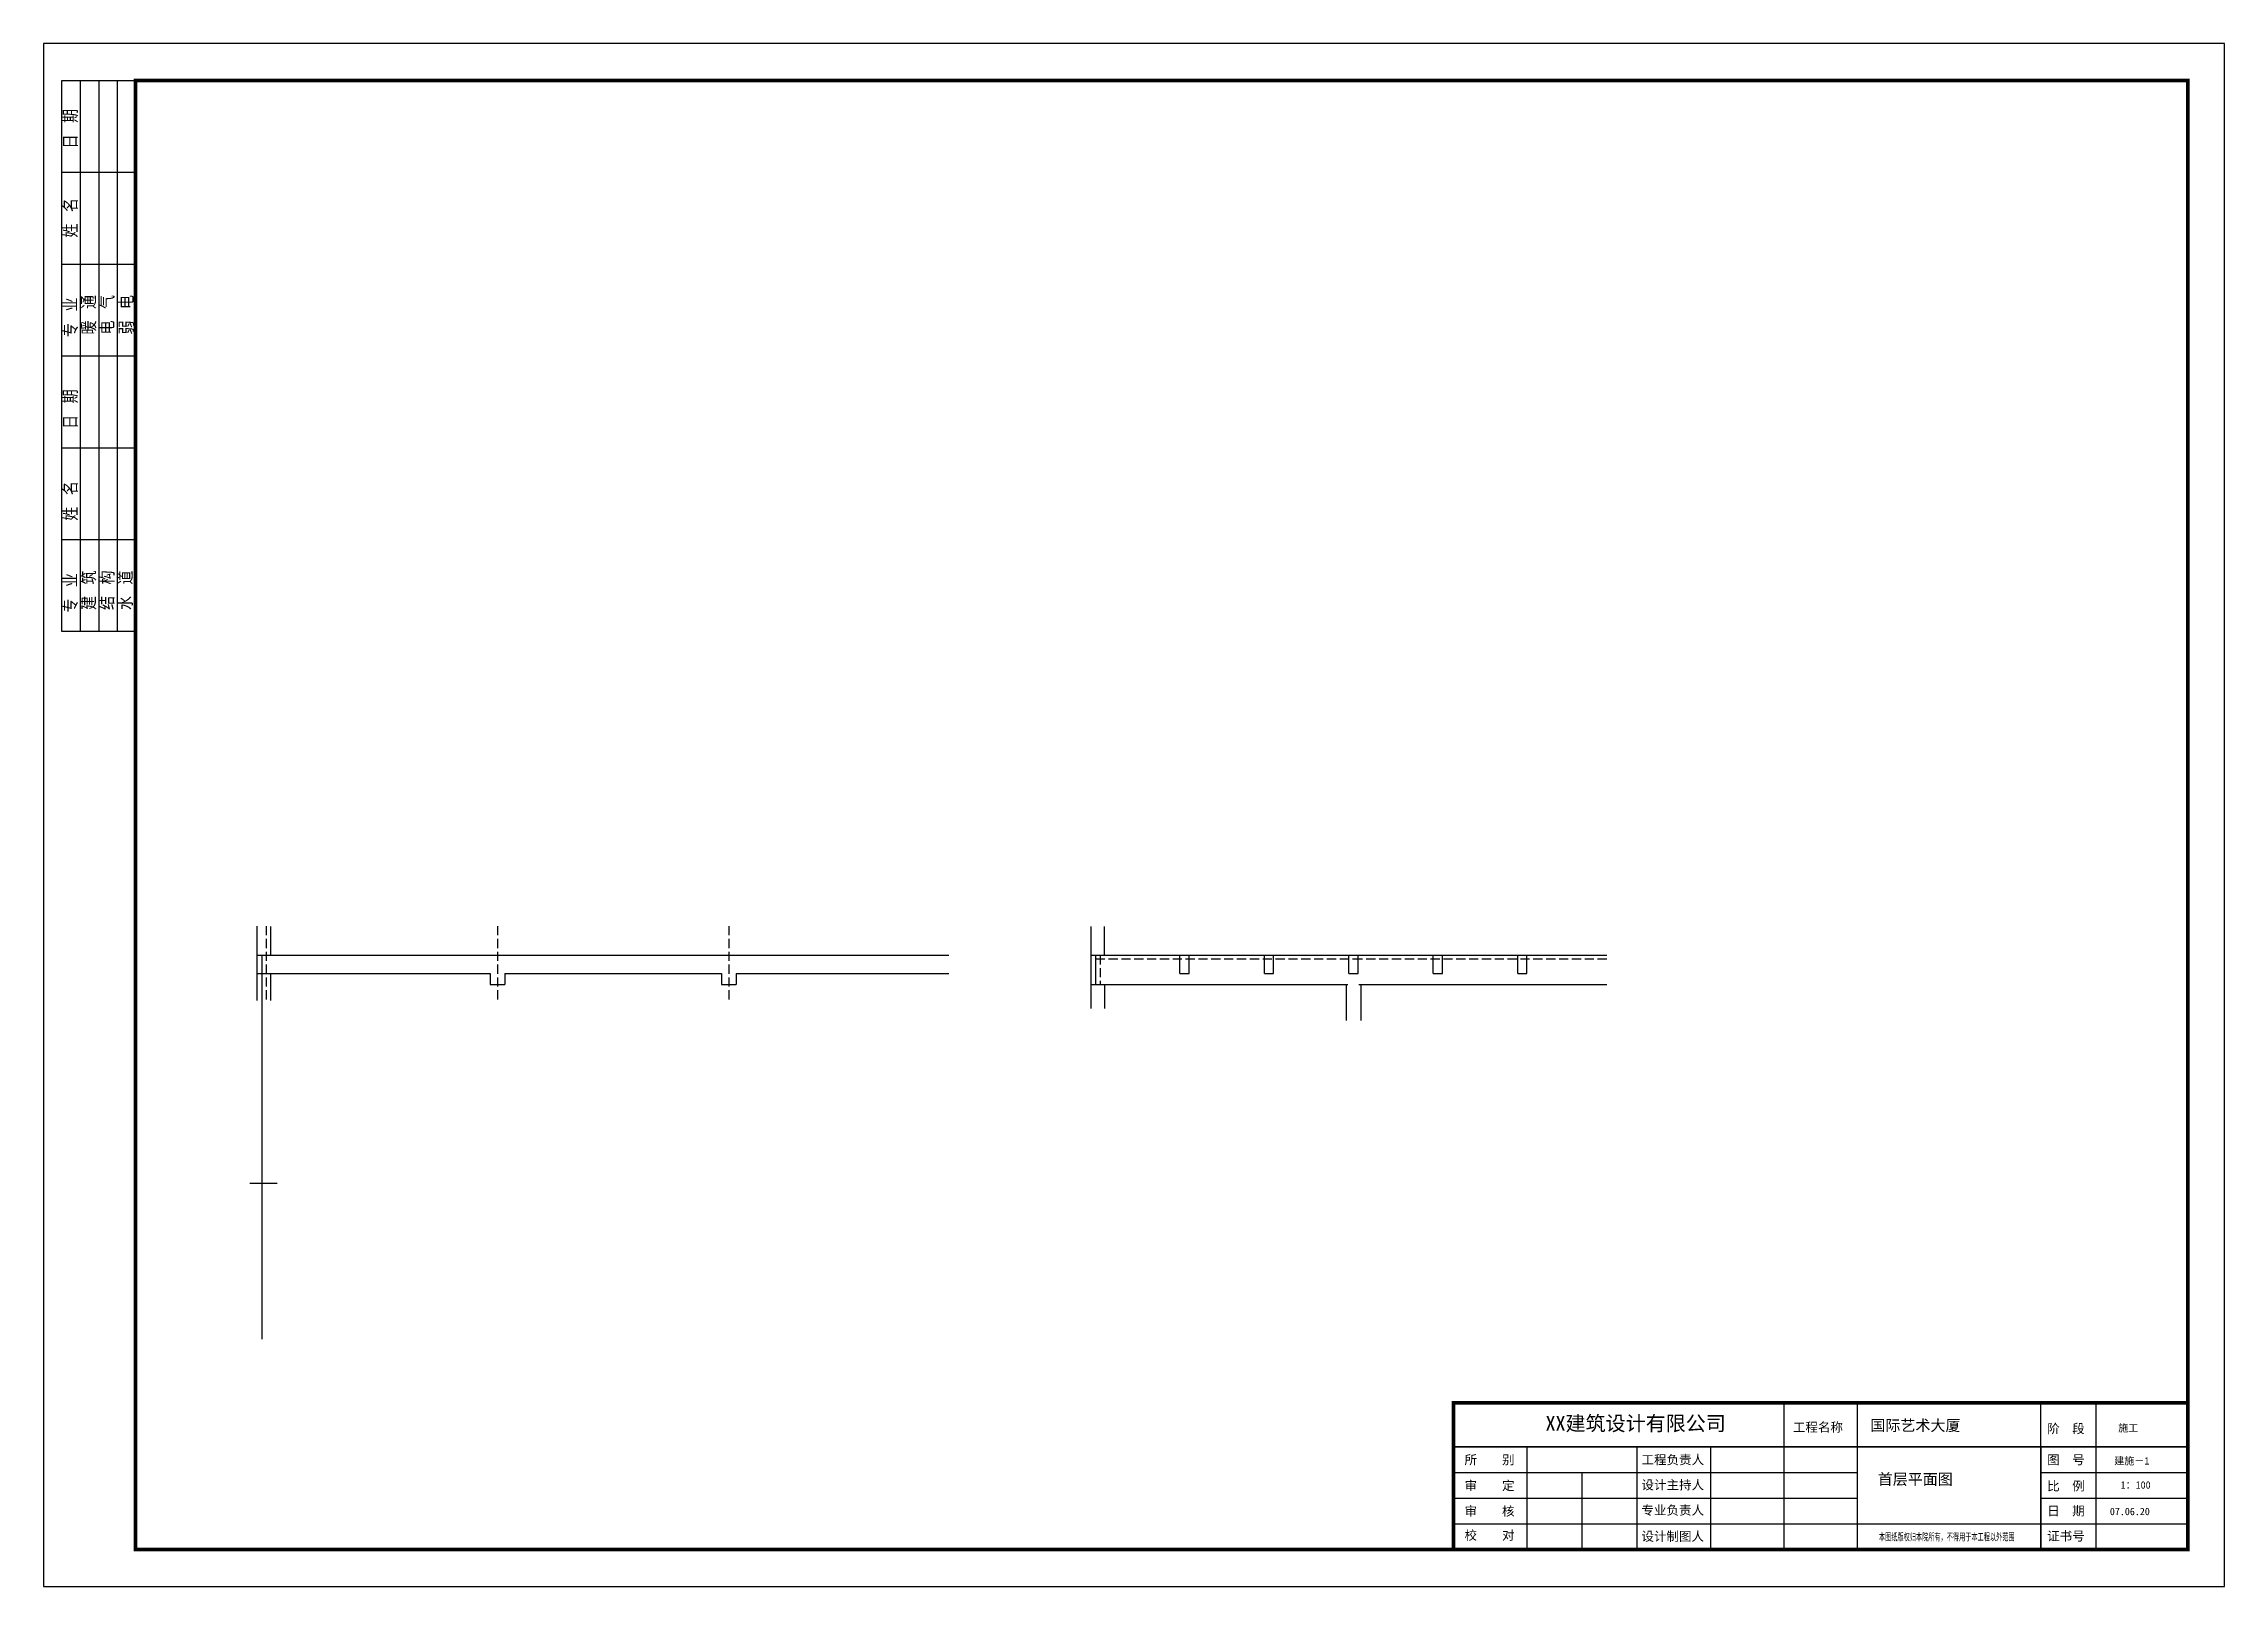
# Model space of a CAD drawing. Extents: x 118894 to 300758, y -8004 to 84013.
# Drawn here: x 118958 to 178358, y 42013 to 84013 of the extents above; entities that cross this region are included whole.
import ezdxf
from ezdxf.enums import TextEntityAlignment as Align

# ---------------------------------------------------------------- set-up
doc = ezdxf.new("R2010")
doc.units = 0
doc.header["$LTSCALE"] = 1000
doc.header["$MEASUREMENT"] = 0
doc.linetypes.add('DASH', pattern=[0.35, 0.25, -0.1])
doc.layers.add('PUB_TITLE', color=4, linetype='Continuous')
doc.styles.get("Standard").update_dxf_attribs({"font": 'ChangFangSong.ttf'})
doc.styles.add('宋体', font='')
doc.styles.add('黑体', font='simhei.ttf')
doc.styles.get('宋体').set_extended_font_data('SimSun')

# ---------------------------------------------------------------- blocks, each defined once
blk = doc.blocks.new('$titleblk$00000094')
for p, q in [((-150, 20), (0, 20)), ((-150, 0), (-150, 20)), ((-125, 20), (-125, 0)), ((-100, 20), (-100, 0)), ((-75, 20), (-75, 0)), ((-50, 20), (-50, 0)), ((-25, 20), (-25, 0)), ((0, 20), (0, 0)), ((0, 15), (-150, 15)), ((0, 10), (-150, 10)), ((0, 5), (-150, 5))]:
    blk.add_line(p, q)
at = {"width": 0.8}
for s, p in [(' 专   业', (-145.93, 16)), (' 姓   名', (-120.93, 16)), (' 日   期', (-95.93, 16)), (' 专   业', (-70.93, 16)), (' 姓   名', (-43.85, 16)), (' 日   期', (-19.57, 16)), ('建   筑', (-144.19, 11)), ('暖   通', (-69.19, 11)), ('结   构', (-144.19, 6)), ('电   气', (-69.19, 6)), ('水   道', (-144.19, 1)), ('弱   电', (-69.19, 0.73))]:
    blk.add_text(s, height=3.5, rotation=0, dxfattribs=at).set_placement(p)
blk = doc.blocks.new('$titleblk$00000194')
for p, q in [((-110, 40), (-110, 0)), ((-40, 28), (-40, 40)), ((-25, 40), (-25, 0)), ((0, 0), (0, 40)), ((-180, 28), (-180, 0)), ((-150, 28), (-150, 0)), ((-130, 28), (-130, 0)), ((-200, 21), (-90, 21)), ((-165, 21), (-165, 0)), ((-40, 21), (0, 21)), ((-200, 14), (-90, 14)), ((-40, 14), (0, 14)), ((-200, 7), (-90, 7)), ((-40, 7), (0, 7))]:
    blk.add_line(p, q)
for points, const_width in [([(0, 40), (-200, 40), (-200, 0)], 1), ([(-90, 40), (-90, 0)], 0.4), ([(-200, 28), (0, 28)], 0.4), ([(-40, 28), (-40, 0)], 0.4), ([(-90, 7), (-40, 7)], 0.4)]:
    blk.add_lwpolyline(points, dxfattribs=dict(const_width=const_width))
at = {"layer": 'Defpoints', "color": 0, "linetype": 'ByBlock'}
blk.add_point((-90, 0), dxfattribs=at)
at = {"style": '黑体'}
for s, height, p in [('XX建筑设计有限公司', 4, (-174.9, 32.38)), ('工程名称', 2.5, (-107.53, 32.08)), ('阶  段', 2.5, (-38.27, 31.7)), ('所    别', 2.5, (-196.97, 23.23)), ('工程负责人', 2.5, (-148.76, 23.23)), ('图  号', 2.5, (-38.27, 23.23)), ('审    定', 2.5, (-196.97, 16.19)), ('设计主持人', 2.5, (-148.78, 16.38)), ('比  例', 2.5, (-38.27, 16.07)), ('审    核', 2.5, (-196.97, 9.23)), ('专业负责人', 2.5, (-148.78, 9.49)), ('日  期', 2.5, (-38.27, 9.3)), ('校    对', 2.5, (-196.97, 2.66)), ('设计制图人', 2.5, (-148.78, 2.38)), ('证书号', 2.5, (-38.27, 2.45))]:
    blk.add_text(s, height=height, dxfattribs=at).set_placement(p)
at = {"style": '宋体', "width": 0.6}
blk.add_text('本图纸版权归本院所有，不得用于本工程以外范围', height=2, dxfattribs=at).set_placement((-84.1, 2.47))
at = {"style": '黑体'}
for tag, p, height in [('工程名称', (-86.43, 32.31), 3), ('工程负责', (-127.69, 23.61), 2), ('审定人', (-176.79, 16.38), 2), ('设计人', (-126.77, 16.78), 2), ('图名', (-84.43, 17.67), 3), ('比例', (-18.26, 16.61), 2), ('专业负责', (-126.9, 9.72), 2), ('审核人', (-176.42, 9.42), 2), ('校对人', (-176.52, 2.57), 2), ('制图人', (-126.18, 1.89), 2)]:
    blk.add_attdef(tag, p, '', height=height, dxfattribs=at)
for tag, p in [('阶段', (-16.19, 32.11)), ('图号', (-15.22, 23.16)), ('日期', (-15.75, 9.39))]:
    blk.add_attdef(tag, text='', height=2, dxfattribs=at).set_placement(p, align=Align.CENTER)

msp = doc.modelspace()

# ---------------------------------------------------------------- linework, layer by layer
at = {"linetype": 'ByBlock'}
msp.add_line((124768.4, 59989.9), (124768.4, 57965.4), dxfattribs=at)
at = {"linetype": 'DASH'}
for p, q in [((125018.4, 59989.9), (125018.4, 57965.4)), ((131318.4, 59989.9), (131318.4, 57965.4)), ((137618.4, 59989.9), (137618.4, 57965.4)), ((147613.3, 59096.8), (154634.5, 59096.8)), ((147734.5, 59196.8), (147734.5, 58396.8)), ((154634.5, 59096.8), (161534.5, 59096.8))]:
    msp.add_line(p, q, dxfattribs=at)
for p, q in [((125138.4, 59980.1), (125138.4, 59196.8)), ((147484.5, 59980.1), (147484.5, 57746.9)), ((147854.5, 59196.8), (147854.5, 59980.1)), ((124765.7, 59196.8), (131318.4, 59196.8)), ((124898.4, 59196.8), (124898.4, 48738.8)), ((131318.4, 59196.8), (137618.4, 59196.8)), ((137618.4, 59196.8), (143618.4, 59196.8)), ((143618.4, 59196.8), (143618.4, 59196.8)), ((147484.5, 59196.8), (154634.5, 59196.8)), ((147614.5, 58396.8), (147614.5, 59196.8)), ((149909.5, 58696.8), (149909.5, 59196.8)), ((150159.5, 58696.8), (150159.5, 59196.8)), ((152209.5, 58696.8), (152209.5, 59196.8)), ((152459.5, 58696.8), (152459.5, 59196.8)), ((154509.5, 58696.8), (154509.5, 59196.8)), ((154634.5, 59196.8), (161534.5, 59196.8)), ((154759.5, 58696.8), (154759.5, 59196.8)), ((156809.5, 58696.8), (156809.5, 59196.8)), ((157059.5, 58696.8), (157059.5, 59196.8)), ((159109.5, 58696.8), (159109.5, 59196.8)), ((159359.5, 58696.8), (159359.5, 59196.8)), ((124768.4, 58696.8), (131118.4, 58696.8)), ((125138.4, 58696.8), (125138.4, 57965.4)), ((131118.4, 58696.8), (131118.4, 58396.8)), ((131118.4, 58396.8), (131518.4, 58396.8)), ((131518.4, 58696.8), (137418.4, 58696.8)), ((131518.4, 58696.8), (131518.4, 58396.8)), ((137418.4, 58696.8), (137418.4, 58396.8)), ((137418.4, 58396.8), (137818.4, 58396.8)), ((137818.4, 58696.8), (143618.4, 58696.8)), ((137818.4, 58696.8), (137818.4, 58396.8)), ((147484.6, 58396.8), (154484.5, 58396.8)), ((147854.5, 58396.8), (147854.5, 57746.9)), ((149909.5, 58696.8), (150159.5, 58696.8)), ((152209.5, 58696.8), (152459.5, 58696.8)), ((154434.5, 58396.8), (154434.5, 57417)), ((154509.5, 58696.8), (154759.5, 58696.8)), ((154784.5, 58396.8), (161534.5, 58396.8)), ((154834.5, 58396.8), (154834.5, 57417)), ((156809.5, 58696.8), (157059.5, 58696.8)), ((159109.5, 58696.8), (159359.5, 58696.8)), ((124578.3, 52986.4), (125318.3, 52986.4))]:
    msp.add_line(p, q)
at = {"layer": 'PUB_TITLE'}
msp.add_lwpolyline([(118957.8, 42013.2), (178357.8, 42013.2), (178357.8, 84013.2), (118957.8, 84013.2)], close=True, dxfattribs=at)
at = {"layer": 'PUB_TITLE', "const_width": 100}
msp.add_lwpolyline([(121457.8, 43013.2), (177357.8, 43013.2), (177357.8, 83013.2), (121457.8, 83013.2)], close=True, dxfattribs=at)

# ---------------------------------------------------------------- block references
at = {"layer": 'PUB_TITLE', "xscale": 100, "yscale": 100, "zscale": 100, "rotation": 90}
msp.add_blockref('$titleblk$00000094', (121457.8, 83013.2), dxfattribs=at)
at = {"layer": 'PUB_TITLE', "xscale": 100, "yscale": 100, "zscale": 100}
msp.add_blockref('$titleblk$00000194', (177357.8, 43013.2), dxfattribs=at).add_auto_attribs({'比例': '1：100', '日期': '07.06.20', '工程名称': '国际艺术大厦', '图号': '建施－1', '阶段': '施工', '图名': '首层平面图'})

doc.saveas('drawing.dxf')
